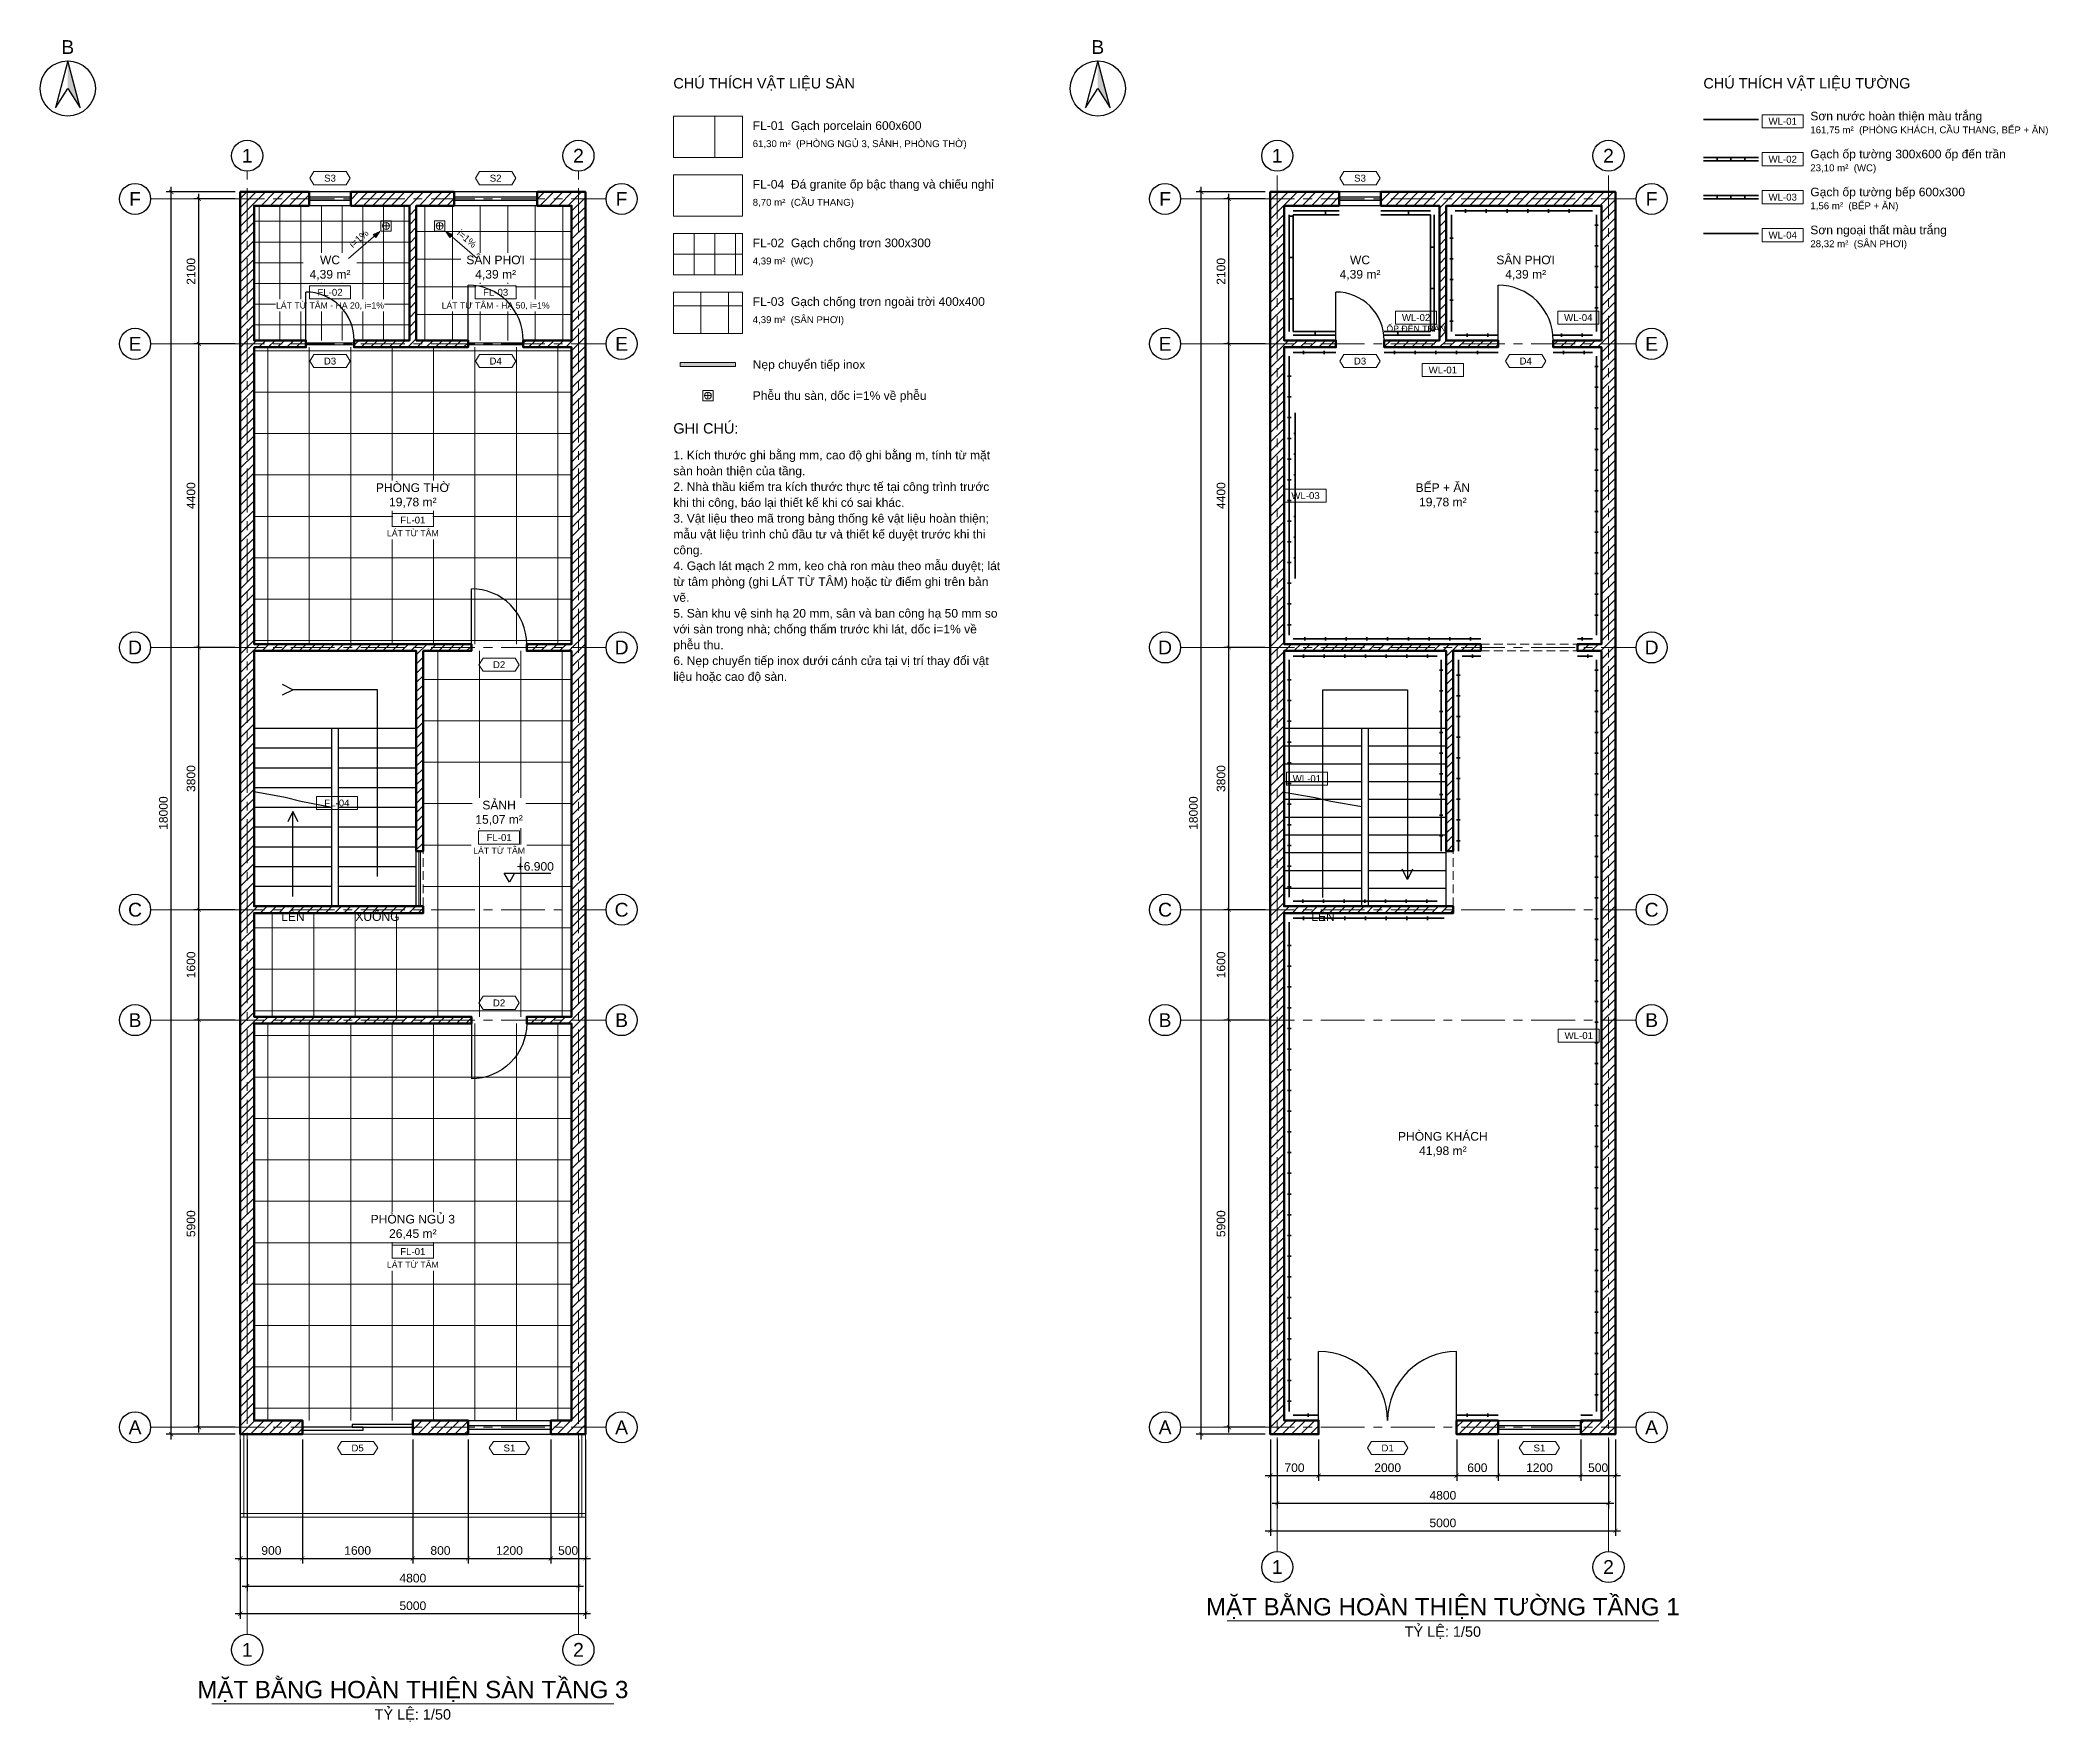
# Model space of a CAD drawing. Header units: millimetres. Extents: x -2900 to 278461, y -22074 to 20200.
# Drawn here: x 61073 to 90164, y -4168 to 20200 of the extents above; entities that cross this region are included whole.
import ezdxf
from ezdxf.enums import TextEntityAlignment as Align

# ---------------------------------------------------------------- set-up
doc = ezdxf.new("R2010")
doc.units = ezdxf.units.MM
doc.header["$LTSCALE"] = 20
doc.linetypes.add('CENTER', pattern=[50.8, 31.75, -6.35, 6.35, -6.35])
doc.linetypes.add('HIDDEN', pattern=[9.525, 6.35, -3.175])
for name, color, linetype, lineweight in [('A-ANNO-DIMS', 1, 'Continuous', 18), ('A-ANNO-NOTE', 7, 'Continuous', 18), ('A-ANNO-ROOM', 7, 'Continuous', 25), ('A-ANNO-SYMB', 7, 'Continuous', 25), ('A-ANNO-TEXT', 7, 'Continuous', 18), ('A-DOOR', 3, 'Continuous', 25), ('A-FLOR-FIXT', 5, 'Continuous', 18), ('A-FLOR-LEVL', 8, 'Continuous', 18), ('A-FLOR-PATT', 8, 'Continuous', 9), ('A-FLOR-STRS', 6, 'Continuous', 25), ('A-GLAZ', 4, 'Continuous', 25), ('A-OPEN', 8, 'HIDDEN', 18), ('A-WALL', 7, 'Continuous', 50), ('A-WALL-FNSH', 30, 'Continuous', 35), ('A-WALL-PATT', 8, 'Continuous', 9), ('S-GRID', 1, 'CENTER', 18), ('S-GRID-IDEN', 7, 'Continuous', 25)]:
    doc.layers.add(name, color=color, linetype=linetype, lineweight=lineweight)
doc.styles.add('MCP-ARIAL', font='arial.ttf')
doc.dimstyles.new('MCP-1-50', dxfattribs={"dimscale": 50, "dimtxt": 2.5, "dimasz": 1.2, "dimexe": 1.5, "dimexo": 1.5, "dimgap": 1, "dimtad": 1, "dimdec": 0, "dimdsep": 46, "dimtxsty": 'MCP-ARIAL', "dimblk": 'ARCHTICK', "dimblk1": 'ARCHTICK', "dimblk2": 'ARCHTICK', "dimcen": 0.09, "dimdle": 1.5, "dimclrd": 256, "dimclre": 256, "dimclrt": 256, "dimadec": 0, "dimazin": 0, "dimtfac": 1, "dimtdec": 4, "dimtix": 1, "dimtmove": 2, "dimatfit": 3, "dimfxl": 1, "dimtolj": 1, "dimtzin": 0, "dimarcsym": 0})

msp = doc.modelspace()

# ---------------------------------------------------------------- texts
at = {"layer": 'A-ANNO-NOTE', "style": 'MCP-ARIAL'}
for s, height, p in [('FL-01  Gạch porcelain 600x600', 125, (71397.68, 18900)), ('61,30 m²  (PHÒNG NGỦ 3, SẢNH, PHÒNG THỜ)', 100, (71397.68, 18650)), ('FL-04  Đá granite ốp bậc thang và chiếu nghỉ', 125, (71397.68, 18050)), ('8,70 m²  (CẦU THANG)', 100, (71397.68, 17800)), ('FL-02  Gạch chống trơn 300x300', 125, (71397.68, 17200)), ('4,39 m²  (WC)', 100, (71397.68, 16950)), ('FL-03  Gạch chống trơn ngoài trời 400x400', 125, (71397.68, 16350)), ('4,39 m²  (SÂN PHƠI)', 100, (71397.68, 16100))]:
    msp.add_text(s, height=height, dxfattribs=at).set_placement(p)
for s, height, p in [('Sơn nước hoàn thiện màu trắng', 125, (86722.68, 19100)), ('161,75 m²  (PHÒNG KHÁCH, CẦU THANG, BẾP + ĂN)', 100, (86722.68, 18900)), ('Gạch ốp tường 300x600 ốp đến trần', 125, (86722.68, 18550)), ('23,10 m²  (WC)', 100, (86722.68, 18350)), ('Gạch ốp tường bếp 600x300', 125, (86722.68, 18000)), ('1,56 m²  (BẾP + ĂN)', 100, (86722.68, 17800)), ('Sơn ngoại thất màu trắng', 125, (86722.68, 17450)), ('28,32 m²  (SÂN PHƠI)', 100, (86722.68, 17250)), ('Nẹp chuyển tiếp inox', 125, (71397.68, 15500)), ('Phễu thu sàn, dốc i=1% về phễu', 125, (71397.68, 15050))]:
    msp.add_text(s, height=height, dxfattribs=at).set_placement(p, align=Align.MIDDLE_LEFT)
for s, p in [('LÁT TỪ TÂM - HẠ 20, i=1%', (65272.68, 16356.25)), ('LÁT TỪ TÂM - HẠ 50, i=1%', (67672.68, 16356.25)), ('ỐP ĐẾN TRẦN', (81010.18, 16020)), ('LÁT TỪ TÂM', (66472.68, 13056.25)), ('LÁT TỪ TÂM', (67722.68, 8456.25)), ('LÁT TỪ TÂM', (66472.68, 2456.25))]:
    msp.add_text(s, height=90, dxfattribs=at).set_placement(p, align=Align.MIDDLE_CENTER)
at = {"layer": 'A-ANNO-ROOM', "char_height": 125, "attachment_point": 5, "style": 'MCP-ARIAL'}
for s, insert in [('WC\\P4,39 m²', (65272.684, 16900)), ('SÂN PHƠI\\P4,39 m²', (67672.684, 16900)), ('WC\\P4,39 m²', (80197.68, 16900)), ('SÂN PHƠI\\P4,39 m²', (82597.68, 16900)), ('PHÒNG THỜ\\P19,78 m²', (66472.684, 13600)), ('BẾP + ĂN\\P19,78 m²', (81397.68, 13600)), ('SẢNH\\P15,07 m²', (67722.684, 9000)), ('PHÒNG KHÁCH\\P41,98 m²', (81397.68, 4200)), ('PHÒNG NGỦ 3\\P26,45 m²', (66472.684, 3000))]:
    msp.add_mtext(s, dxfattribs=dict(at, insert=insert))
at = {"layer": 'A-ANNO-TEXT', "style": 'MCP-ARIAL'}
for s, p in [('CHÚ THÍCH VẬT LIỆU SÀN', (70247.68, 19500)), ('CHÚ THÍCH VẬT LIỆU TƯỜNG', (85172.68, 19500)), ('GHI CHÚ:', (70247.68, 14500))]:
    msp.add_text(s, height=150, dxfattribs=at).set_placement(p)
for s, p in [('LÊN', (64735.184, 7500)), ('XUỐNG', (65960.184, 7500)), ('LÊN', (79660.18, 7500))]:
    msp.add_text(s, height=125, dxfattribs=at).set_placement(p, align=Align.MIDDLE_CENTER)
for s, height, p in [('MẶT BẰNG HOÀN THIỆN TƯỜNG TẦNG 1', 250, (81397.68, -2625)), ('TỶ LỆ: 1/50', 150, (81397.68, -2935)), ('MẶT BẰNG HOÀN THIỆN SÀN TẦNG 3', 250, (66472.68, -3825)), ('TỶ LỆ: 1/50', 150, (66472.68, -4135))]:
    msp.add_text(s, height=height, dxfattribs=at).set_placement(p, align=Align.CENTER)
at = {"layer": 'A-ANNO-TEXT', "insert": (70247.68, 14250), "char_height": 125, "width": 4750, "attachment_point": 1, "line_spacing_factor": 1.1, "style": 'MCP-ARIAL'}
msp.add_mtext('1. Kích thước ghi bằng mm, cao độ ghi bằng m, tính từ mặt sàn hoàn thiện của tầng.\\P2. Nhà thầu kiểm tra kích thước thực tế tại công trình trước khi thi công, báo lại thiết kế khi có sai khác.\\P3. Vật liệu theo mã trong bảng thống kê vật liệu hoàn thiện; mẫu vật liệu trình chủ đầu tư và thiết kế duyệt trước khi thi công.\\P4. Gạch lát mạch 2 mm, keo chà ron màu theo mẫu duyệt; lát từ tâm phòng (ghi LÁT TỪ TÂM) hoặc từ điểm ghi trên bản vẽ.\\P5. Sàn khu vệ sinh hạ 20 mm, sân và ban công hạ 50 mm so với sàn trong nhà; chống thấm trước khi lát, dốc i=1% về phễu thu.\\P6. Nẹp chuyển tiếp inox dưới cánh cửa tại vị trí thay đổi vật liệu hoặc cao độ sàn.', dxfattribs=at)

# ---------------------------------------------------------------- blocks, each defined once
blk = doc.blocks.new('MCP_CUA_LUA_1600_200')
for points in [[(0, 60), (880, 60), (880, 100), (0, 100)], [(720, 100), (1600, 100), (1600, 140), (720, 140)]]:
    blk.add_lwpolyline(points, close=True)
at = {"style": 'MCP-ARIAL', "flags": 1}
for tag, p in [('MA', (800, -100)), ('LOAI', (800, -220)), ('RONG', (800, -340))]:
    blk.add_attdef(tag, p, '', height=80, dxfattribs=at)
blk = doc.blocks.new('MCP_THE_LG_3')
blk.add_lwpolyline([(-5.85, 0), (-4.65, 1.9), (4.65, 1.9), (5.85, 0), (4.65, -1.9), (-4.65, -1.9)], close=True)
at = {"style": 'MCP-ARIAL'}
blk.add_attdef('MA', text='', height=2, dxfattribs=at).set_placement((0, 0), align=Align.MIDDLE_CENTER)
blk = doc.blocks.new('MCP_CUA_SO_1200_200')
for p, q in [((0, 200), (1200, 200)), ((0, 125), (1200, 125)), ((0, 75), (1200, 75)), ((0, 0), (1200, 0))]:
    blk.add_line(p, q)
at = {"style": 'MCP-ARIAL', "flags": 1}
for tag, p in [('MA', (600, -100)), ('LOAI', (600, -220)), ('RONG', (600, -340))]:
    blk.add_attdef(tag, p, '', height=80, dxfattribs=at)
blk = doc.blocks.new('MCP_CUA_DI_800')
blk.add_line((0, 0), (0, 800))
blk.add_arc((0, 0), 800, 359.9964, 90.0036)
at = {"style": 'MCP-ARIAL', "flags": 1}
for tag, p in [('MA', (400, -100)), ('LOAI', (400, -220)), ('RONG', (400, -340))]:
    blk.add_attdef(tag, p, '', height=80, dxfattribs=at)
blk = doc.blocks.new('MCP_CUA_DI_700')
blk.add_line((0, 0), (0, 700))
blk.add_arc((0, 0), 700, 359.9929, 90.0071)
at = {"style": 'MCP-ARIAL', "flags": 1}
for tag, p in [('MA', (350, -100)), ('LOAI', (350, -220)), ('RONG', (350, -340))]:
    blk.add_attdef(tag, p, '', height=80, dxfattribs=at)
blk = doc.blocks.new('MCP_CUA_SO_600_200')
for p, q in [((0, 200), (600, 200)), ((0, 125), (600, 125)), ((0, 75), (600, 75)), ((0, 0), (600, 0))]:
    blk.add_line(p, q)
at = {"style": 'MCP-ARIAL', "flags": 1}
for tag, p in [('MA', (300, -100)), ('LOAI', (300, -220)), ('RONG', (300, -340))]:
    blk.add_attdef(tag, p, '', height=80, dxfattribs=at)
blk = doc.blocks.new('_ArchTick')
at = {"color": 0, "linetype": 'ByBlock', "const_width": 0.15}
blk.add_lwpolyline([(-0.5, -0.5), (0.5, 0.5)], dxfattribs=at)
blk = doc.blocks.new('*D105')
at = {"layer": 'A-ANNO-DIMS', "lineweight": -2, "transparency": 16777216}
for p, q in [((63973, -75), (63973, -1875)), ((64873, -75), (64873, -1875)), ((63898, -1800), (64948, -1800))]:
    blk.add_line(p, q, dxfattribs=at)
at = {"layer": 'Defpoints', "color": 0, "transparency": 16777216}
for p in [(63973, 0), (64873, 0), (64873, -1800)]:
    blk.add_point(p, dxfattribs=at)
at = {"layer": 'A-ANNO-DIMS', "lineweight": -2, "transparency": 16777216, "xscale": 60, "yscale": 60, "zscale": 60, "rotation": 180}
blk.add_blockref('_ArchTick', (63973, -1800), dxfattribs=at)
at = {"layer": 'A-ANNO-DIMS', "lineweight": -2, "transparency": 16777216, "xscale": 60, "yscale": 60, "zscale": 60}
blk.add_blockref('_ArchTick', (64873, -1800), dxfattribs=at)
at = {"layer": 'A-ANNO-DIMS', "transparency": 16777216, "insert": (64423, -1686), "char_height": 125, "attachment_point": 5, "style": 'MCP-ARIAL'}
blk.add_mtext('\\A1;900', dxfattribs=at)
blk = doc.blocks.new('*D106')
at = {"layer": 'A-ANNO-DIMS', "lineweight": -2, "transparency": 16777216}
for p, q in [((64873, -75), (64873, -1875)), ((66473, -75), (66473, -1875)), ((64798, -1800), (66548, -1800))]:
    blk.add_line(p, q, dxfattribs=at)
at = {"layer": 'Defpoints', "color": 0, "transparency": 16777216}
for p in [(64873, 0), (66473, 0), (66473, -1800)]:
    blk.add_point(p, dxfattribs=at)
at = {"layer": 'A-ANNO-DIMS', "lineweight": -2, "transparency": 16777216, "xscale": 60, "yscale": 60, "zscale": 60, "rotation": 180}
blk.add_blockref('_ArchTick', (64873, -1800), dxfattribs=at)
at = {"layer": 'A-ANNO-DIMS', "lineweight": -2, "transparency": 16777216, "xscale": 60, "yscale": 60, "zscale": 60}
blk.add_blockref('_ArchTick', (66473, -1800), dxfattribs=at)
at = {"layer": 'A-ANNO-DIMS', "transparency": 16777216, "insert": (65673, -1686), "char_height": 125, "attachment_point": 5, "style": 'MCP-ARIAL'}
blk.add_mtext('\\A1;1600', dxfattribs=at)
blk = doc.blocks.new('*D107')
at = {"layer": 'A-ANNO-DIMS', "lineweight": -2, "transparency": 16777216}
for p, q in [((66473, -75), (66473, -1875)), ((67273, -75), (67273, -1875)), ((66398, -1800), (67348, -1800))]:
    blk.add_line(p, q, dxfattribs=at)
at = {"layer": 'Defpoints', "color": 0, "transparency": 16777216}
for p in [(66473, 0), (67273, 0), (67273, -1800)]:
    blk.add_point(p, dxfattribs=at)
at = {"layer": 'A-ANNO-DIMS', "lineweight": -2, "transparency": 16777216, "xscale": 60, "yscale": 60, "zscale": 60, "rotation": 180}
blk.add_blockref('_ArchTick', (66473, -1800), dxfattribs=at)
at = {"layer": 'A-ANNO-DIMS', "lineweight": -2, "transparency": 16777216, "xscale": 60, "yscale": 60, "zscale": 60}
blk.add_blockref('_ArchTick', (67273, -1800), dxfattribs=at)
at = {"layer": 'A-ANNO-DIMS', "transparency": 16777216, "insert": (66873, -1686), "char_height": 125, "attachment_point": 5, "style": 'MCP-ARIAL'}
blk.add_mtext('\\A1;800', dxfattribs=at)
blk = doc.blocks.new('*D108')
at = {"layer": 'A-ANNO-DIMS', "lineweight": -2, "transparency": 16777216}
for p, q in [((67273, -75), (67273, -1875)), ((68473, -75), (68473, -1875)), ((67198, -1800), (68548, -1800))]:
    blk.add_line(p, q, dxfattribs=at)
at = {"layer": 'Defpoints', "color": 0, "transparency": 16777216}
for p in [(67273, 0), (68473, 0), (68473, -1800)]:
    blk.add_point(p, dxfattribs=at)
at = {"layer": 'A-ANNO-DIMS', "lineweight": -2, "transparency": 16777216, "xscale": 60, "yscale": 60, "zscale": 60, "rotation": 180}
blk.add_blockref('_ArchTick', (67273, -1800), dxfattribs=at)
at = {"layer": 'A-ANNO-DIMS', "lineweight": -2, "transparency": 16777216, "xscale": 60, "yscale": 60, "zscale": 60}
blk.add_blockref('_ArchTick', (68473, -1800), dxfattribs=at)
at = {"layer": 'A-ANNO-DIMS', "transparency": 16777216, "insert": (67873, -1686), "char_height": 125, "attachment_point": 5, "style": 'MCP-ARIAL'}
blk.add_mtext('\\A1;1200', dxfattribs=at)
blk = doc.blocks.new('*D109')
at = {"layer": 'A-ANNO-DIMS', "lineweight": -2, "transparency": 16777216}
for p, q in [((68473, -75), (68473, -1875)), ((68973, -75), (68973, -1875)), ((68398, -1800), (69048, -1800))]:
    blk.add_line(p, q, dxfattribs=at)
at = {"layer": 'Defpoints', "color": 0, "transparency": 16777216}
for p in [(68473, 0), (68973, 0), (68973, -1800)]:
    blk.add_point(p, dxfattribs=at)
at = {"layer": 'A-ANNO-DIMS', "lineweight": -2, "transparency": 16777216, "xscale": 60, "yscale": 60, "zscale": 60, "rotation": 180}
blk.add_blockref('_ArchTick', (68473, -1800), dxfattribs=at)
at = {"layer": 'A-ANNO-DIMS', "lineweight": -2, "transparency": 16777216, "xscale": 60, "yscale": 60, "zscale": 60}
blk.add_blockref('_ArchTick', (68973, -1800), dxfattribs=at)
at = {"layer": 'A-ANNO-DIMS', "transparency": 16777216, "insert": (68723, -1686), "char_height": 125, "attachment_point": 5, "style": 'MCP-ARIAL'}
blk.add_mtext('\\A1;500', dxfattribs=at)
blk = doc.blocks.new('*D110')
at = {"layer": 'A-ANNO-DIMS', "lineweight": -2, "transparency": 16777216}
for p, q in [((64073, -75), (64073, -2275)), ((68873, -75), (68873, -2275)), ((63998, -2200), (68948, -2200))]:
    blk.add_line(p, q, dxfattribs=at)
at = {"layer": 'Defpoints', "color": 0, "transparency": 16777216}
for p in [(64073, 0), (68873, 0), (68873, -2200)]:
    blk.add_point(p, dxfattribs=at)
at = {"layer": 'A-ANNO-DIMS', "lineweight": -2, "transparency": 16777216, "xscale": 60, "yscale": 60, "zscale": 60, "rotation": 180}
blk.add_blockref('_ArchTick', (64073, -2200), dxfattribs=at)
at = {"layer": 'A-ANNO-DIMS', "lineweight": -2, "transparency": 16777216, "xscale": 60, "yscale": 60, "zscale": 60}
blk.add_blockref('_ArchTick', (68873, -2200), dxfattribs=at)
at = {"layer": 'A-ANNO-DIMS', "transparency": 16777216, "insert": (66473, -2086), "char_height": 125, "attachment_point": 5, "style": 'MCP-ARIAL'}
blk.add_mtext('\\A1;4800', dxfattribs=at)
blk = doc.blocks.new('*D111')
at = {"layer": 'A-ANNO-DIMS', "lineweight": -2, "transparency": 16777216}
for p, q in [((63973, -75), (63973, -2675)), ((68973, -75), (68973, -2675)), ((63898, -2600), (69048, -2600))]:
    blk.add_line(p, q, dxfattribs=at)
at = {"layer": 'Defpoints', "color": 0, "transparency": 16777216}
for p in [(63973, 0), (68973, 0), (68973, -2600)]:
    blk.add_point(p, dxfattribs=at)
at = {"layer": 'A-ANNO-DIMS', "lineweight": -2, "transparency": 16777216, "xscale": 60, "yscale": 60, "zscale": 60, "rotation": 180}
blk.add_blockref('_ArchTick', (63973, -2600), dxfattribs=at)
at = {"layer": 'A-ANNO-DIMS', "lineweight": -2, "transparency": 16777216, "xscale": 60, "yscale": 60, "zscale": 60}
blk.add_blockref('_ArchTick', (68973, -2600), dxfattribs=at)
at = {"layer": 'A-ANNO-DIMS', "transparency": 16777216, "insert": (66473, -2486), "char_height": 125, "attachment_point": 5, "style": 'MCP-ARIAL'}
blk.add_mtext('\\A1;5000', dxfattribs=at)
blk = doc.blocks.new('*D112')
at = {"layer": 'A-ANNO-DIMS', "lineweight": -2, "transparency": 16777216}
for p, q in [((63898, 6000), (63298, 6000)), ((63373, 25), (63373, 6075)), ((63898, 100), (63298, 100))]:
    blk.add_line(p, q, dxfattribs=at)
at = {"layer": 'Defpoints', "color": 0, "transparency": 16777216}
for p in [(63373, 6000), (63973, 6000), (63973, 100)]:
    blk.add_point(p, dxfattribs=at)
at = {"layer": 'A-ANNO-DIMS', "lineweight": -2, "transparency": 16777216, "xscale": 60, "yscale": 60, "zscale": 60}
for p, rotation in [((63373, 6000), 90), ((63373, 100), 270)]:
    blk.add_blockref('_ArchTick', p, dxfattribs=dict(at, rotation=rotation))
at = {"layer": 'A-ANNO-DIMS', "transparency": 16777216, "insert": (63259, 3050), "char_height": 125, "attachment_point": 5, "rotation": 90, "style": 'MCP-ARIAL'}
blk.add_mtext('\\A1;5900', dxfattribs=at)
blk = doc.blocks.new('*D113')
at = {"layer": 'A-ANNO-DIMS', "lineweight": -2, "transparency": 16777216}
for p, q in [((63898, 7600), (63298, 7600)), ((63373, 5925), (63373, 7675)), ((63898, 6000), (63298, 6000))]:
    blk.add_line(p, q, dxfattribs=at)
at = {"layer": 'Defpoints', "color": 0, "transparency": 16777216}
for p in [(63373, 7600), (63973, 7600), (63973, 6000)]:
    blk.add_point(p, dxfattribs=at)
at = {"layer": 'A-ANNO-DIMS', "lineweight": -2, "transparency": 16777216, "xscale": 60, "yscale": 60, "zscale": 60}
for p, rotation in [((63373, 7600), 90), ((63373, 6000), 270)]:
    blk.add_blockref('_ArchTick', p, dxfattribs=dict(at, rotation=rotation))
at = {"layer": 'A-ANNO-DIMS', "transparency": 16777216, "insert": (63259, 6800), "char_height": 125, "attachment_point": 5, "rotation": 90, "style": 'MCP-ARIAL'}
blk.add_mtext('\\A1;1600', dxfattribs=at)
blk = doc.blocks.new('*D114')
at = {"layer": 'A-ANNO-DIMS', "lineweight": -2, "transparency": 16777216}
for p, q in [((63898, 11400), (63298, 11400)), ((63373, 7525), (63373, 11475)), ((63898, 7600), (63298, 7600))]:
    blk.add_line(p, q, dxfattribs=at)
at = {"layer": 'Defpoints', "color": 0, "transparency": 16777216}
for p in [(63373, 11400), (63973, 11400), (63973, 7600)]:
    blk.add_point(p, dxfattribs=at)
at = {"layer": 'A-ANNO-DIMS', "lineweight": -2, "transparency": 16777216, "xscale": 60, "yscale": 60, "zscale": 60}
for p, rotation in [((63373, 11400), 90), ((63373, 7600), 270)]:
    blk.add_blockref('_ArchTick', p, dxfattribs=dict(at, rotation=rotation))
at = {"layer": 'A-ANNO-DIMS', "transparency": 16777216, "insert": (63259, 9500), "char_height": 125, "attachment_point": 5, "rotation": 90, "style": 'MCP-ARIAL'}
blk.add_mtext('\\A1;3800', dxfattribs=at)
blk = doc.blocks.new('*D115')
at = {"layer": 'A-ANNO-DIMS', "lineweight": -2, "transparency": 16777216}
for p, q in [((63898, 15800), (63298, 15800)), ((63373, 11325), (63373, 15875)), ((63898, 11400), (63298, 11400))]:
    blk.add_line(p, q, dxfattribs=at)
at = {"layer": 'Defpoints', "color": 0, "transparency": 16777216}
for p in [(63373, 15800), (63973, 15800), (63973, 11400)]:
    blk.add_point(p, dxfattribs=at)
at = {"layer": 'A-ANNO-DIMS', "lineweight": -2, "transparency": 16777216, "xscale": 60, "yscale": 60, "zscale": 60}
for p, rotation in [((63373, 15800), 90), ((63373, 11400), 270)]:
    blk.add_blockref('_ArchTick', p, dxfattribs=dict(at, rotation=rotation))
at = {"layer": 'A-ANNO-DIMS', "transparency": 16777216, "insert": (63259, 13600), "char_height": 125, "attachment_point": 5, "rotation": 90, "style": 'MCP-ARIAL'}
blk.add_mtext('\\A1;4400', dxfattribs=at)
blk = doc.blocks.new('*D116')
at = {"layer": 'A-ANNO-DIMS', "lineweight": -2, "transparency": 16777216}
for p, q in [((63898, 17900), (63298, 17900)), ((63373, 15725), (63373, 17975)), ((63898, 15800), (63298, 15800))]:
    blk.add_line(p, q, dxfattribs=at)
at = {"layer": 'Defpoints', "color": 0, "transparency": 16777216}
for p in [(63373, 17900), (63973, 17900), (63973, 15800)]:
    blk.add_point(p, dxfattribs=at)
at = {"layer": 'A-ANNO-DIMS', "lineweight": -2, "transparency": 16777216, "xscale": 60, "yscale": 60, "zscale": 60}
for p, rotation in [((63373, 17900), 90), ((63373, 15800), 270)]:
    blk.add_blockref('_ArchTick', p, dxfattribs=dict(at, rotation=rotation))
at = {"layer": 'A-ANNO-DIMS', "transparency": 16777216, "insert": (63259, 16850), "char_height": 125, "attachment_point": 5, "rotation": 90, "style": 'MCP-ARIAL'}
blk.add_mtext('\\A1;2100', dxfattribs=at)
blk = doc.blocks.new('*D117')
at = {"layer": 'A-ANNO-DIMS', "lineweight": -2, "transparency": 16777216}
for p, q in [((62973, -75), (62973, 18075)), ((63898, 18000), (62898, 18000)), ((63898, 0), (62898, 0))]:
    blk.add_line(p, q, dxfattribs=at)
at = {"layer": 'Defpoints', "color": 0, "transparency": 16777216}
for p in [(62973, 18000), (63973, 18000), (63973, 0)]:
    blk.add_point(p, dxfattribs=at)
at = {"layer": 'A-ANNO-DIMS', "lineweight": -2, "transparency": 16777216, "xscale": 60, "yscale": 60, "zscale": 60}
for p, rotation in [((62973, 18000), 90), ((62973, 0), 270)]:
    blk.add_blockref('_ArchTick', p, dxfattribs=dict(at, rotation=rotation))
at = {"layer": 'A-ANNO-DIMS', "transparency": 16777216, "insert": (62859, 9000), "char_height": 125, "attachment_point": 5, "rotation": 90, "style": 'MCP-ARIAL'}
blk.add_mtext('\\A1;18000', dxfattribs=at)
blk = doc.blocks.new('MCP_TRUC')
blk.add_circle((0, 0), 4.5)
at = {"style": 'MCP-ARIAL'}
blk.add_attdef('SO', text='', height=4, dxfattribs=at).set_placement((0, 0), align=Align.MIDDLE_CENTER)
blk = doc.blocks.new('MCP_COTE')
blk.add_line((-1.5, 2.55), (12, 2.55))
blk.add_lwpolyline([(0, 0), (-1.5, 2.55), (1.5, 2.55)], close=True)
at = {"style": 'MCP-ARIAL'}
blk.add_attdef('COTE', (2.1, 3.3), '', height=2.5, dxfattribs=at)
blk = doc.blocks.new('MCP_HUONG_BAC')
blk.add_hatch(color=256).paths.add_polyline_path([(0, 8), (0, 0), (3.6, -5.6)], flags=16)
blk.add_lwpolyline([(0, 8), (-3.6, -5.6), (0, 0), (3.6, -5.6)], close=True)
blk.add_circle((0, 0), 8)
at = {"style": 'MCP-ARIAL'}
blk.add_attdef('KY_HIEU', text='', height=4, dxfattribs=at).set_placement((0, 12), align=Align.MIDDLE_CENTER)
blk = doc.blocks.new('MCP_THE_5')
blk.add_lwpolyline([(-5.95, -1.9), (5.95, -1.9), (5.95, 1.9), (-5.95, 1.9)], close=True)
at = {"style": 'MCP-ARIAL'}
blk.add_attdef('MA', text='', height=2, dxfattribs=at).set_placement((0, 0), align=Align.MIDDLE_CENTER)
blk = doc.blocks.new('MCP_PHEU_THU')
for p, q in [((-50, 0), (50, 0)), ((0, -50), (0, 50))]:
    blk.add_line(p, q)
blk.add_lwpolyline([(-75, -75), (75, -75), (75, 75), (-75, 75)], close=True)
blk.add_circle((0, 0), 50)
at = {"style": 'MCP-ARIAL', "flags": 1}
blk.add_attdef('MA', text='', height=40, dxfattribs=at).set_placement((0, -110), align=Align.MIDDLE_CENTER)
blk = doc.blocks.new('MCP_DOC')
blk.add_hatch(color=256).paths.add_polyline_path([(12, 0), (10, 0.6), (10, -0.6)], flags=16)
blk.add_line((0, 0), (10.5, 0))
blk.add_lwpolyline([(12, 0), (10, 0.6), (10, -0.6)], close=True)
at = {"style": 'MCP-ARIAL'}
blk.add_attdef('I', text='', height=2, dxfattribs=at).set_placement((6, 1.4), align=Align.CENTER)
blk = doc.blocks.new('MCP_DOC_NGUOC')
blk.add_hatch(color=256).paths.add_polyline_path([(0, 0), (2, 0.6), (2, -0.6)], flags=16)
blk.add_line((1.5, 0), (12, 0))
blk.add_lwpolyline([(0, 0), (2, 0.6), (2, -0.6)], close=True)
at = {"style": 'MCP-ARIAL'}
blk.add_attdef('I', text='', height=2, dxfattribs=at).set_placement((6, 1.4), align=Align.CENTER)
blk = doc.blocks.new('MCP_CUA_DI_2C_2000')
for p, q in [((0, 0), (0, 1000)), ((2000, 0), (2000, 1000))]:
    blk.add_line(p, q)
for centre, start, end in [((0, 0), 0.0013, 89.9987), ((2000, 0), 90.0013, 179.9987)]:
    blk.add_arc(centre, 1000, start, end)
at = {"style": 'MCP-ARIAL', "flags": 1}
for tag, p in [('MA', (1000, -100)), ('LOAI', (1000, -220)), ('RONG', (1000, -340))]:
    blk.add_attdef(tag, p, '', height=80, dxfattribs=at)
blk = doc.blocks.new('*D118')
at = {"layer": 'A-ANNO-DIMS', "lineweight": -2, "transparency": 16777216}
for p, q in [((78898, -75), (78898, -675)), ((79598, -75), (79598, -675)), ((78823, -600), (79673, -600))]:
    blk.add_line(p, q, dxfattribs=at)
at = {"layer": 'Defpoints', "color": 0, "transparency": 16777216}
for p in [(78898, 0), (79598, 0), (79598, -600)]:
    blk.add_point(p, dxfattribs=at)
at = {"layer": 'A-ANNO-DIMS', "lineweight": -2, "transparency": 16777216, "xscale": 60, "yscale": 60, "zscale": 60, "rotation": 180}
blk.add_blockref('_ArchTick', (78898, -600), dxfattribs=at)
at = {"layer": 'A-ANNO-DIMS', "lineweight": -2, "transparency": 16777216, "xscale": 60, "yscale": 60, "zscale": 60}
blk.add_blockref('_ArchTick', (79598, -600), dxfattribs=at)
at = {"layer": 'A-ANNO-DIMS', "transparency": 16777216, "insert": (79248, -486), "char_height": 125, "attachment_point": 5, "style": 'MCP-ARIAL'}
blk.add_mtext('\\A1;700', dxfattribs=at)
blk = doc.blocks.new('*D119')
at = {"layer": 'A-ANNO-DIMS', "lineweight": -2, "transparency": 16777216}
for p, q in [((79598, -75), (79598, -675)), ((81598, -75), (81598, -675)), ((79523, -600), (81673, -600))]:
    blk.add_line(p, q, dxfattribs=at)
at = {"layer": 'Defpoints', "color": 0, "transparency": 16777216}
for p in [(79598, 0), (81598, 0), (81598, -600)]:
    blk.add_point(p, dxfattribs=at)
at = {"layer": 'A-ANNO-DIMS', "lineweight": -2, "transparency": 16777216, "xscale": 60, "yscale": 60, "zscale": 60, "rotation": 180}
blk.add_blockref('_ArchTick', (79598, -600), dxfattribs=at)
at = {"layer": 'A-ANNO-DIMS', "lineweight": -2, "transparency": 16777216, "xscale": 60, "yscale": 60, "zscale": 60}
blk.add_blockref('_ArchTick', (81598, -600), dxfattribs=at)
at = {"layer": 'A-ANNO-DIMS', "transparency": 16777216, "insert": (80598, -486), "char_height": 125, "attachment_point": 5, "style": 'MCP-ARIAL'}
blk.add_mtext('\\A1;2000', dxfattribs=at)
blk = doc.blocks.new('*D120')
at = {"layer": 'A-ANNO-DIMS', "lineweight": -2, "transparency": 16777216}
for p, q in [((81598, -75), (81598, -675)), ((82198, -75), (82198, -675)), ((81523, -600), (82273, -600))]:
    blk.add_line(p, q, dxfattribs=at)
at = {"layer": 'Defpoints', "color": 0, "transparency": 16777216}
for p in [(81598, 0), (82198, 0), (82198, -600)]:
    blk.add_point(p, dxfattribs=at)
at = {"layer": 'A-ANNO-DIMS', "lineweight": -2, "transparency": 16777216, "xscale": 60, "yscale": 60, "zscale": 60, "rotation": 180}
blk.add_blockref('_ArchTick', (81598, -600), dxfattribs=at)
at = {"layer": 'A-ANNO-DIMS', "lineweight": -2, "transparency": 16777216, "xscale": 60, "yscale": 60, "zscale": 60}
blk.add_blockref('_ArchTick', (82198, -600), dxfattribs=at)
at = {"layer": 'A-ANNO-DIMS', "transparency": 16777216, "insert": (81898, -486), "char_height": 125, "attachment_point": 5, "style": 'MCP-ARIAL'}
blk.add_mtext('\\A1;600', dxfattribs=at)
blk = doc.blocks.new('*D121')
at = {"layer": 'A-ANNO-DIMS', "lineweight": -2, "transparency": 16777216}
for p, q in [((82198, -75), (82198, -675)), ((83398, -75), (83398, -675)), ((82123, -600), (83473, -600))]:
    blk.add_line(p, q, dxfattribs=at)
at = {"layer": 'Defpoints', "color": 0, "transparency": 16777216}
for p in [(82198, 0), (83398, 0), (83398, -600)]:
    blk.add_point(p, dxfattribs=at)
at = {"layer": 'A-ANNO-DIMS', "lineweight": -2, "transparency": 16777216, "xscale": 60, "yscale": 60, "zscale": 60, "rotation": 180}
blk.add_blockref('_ArchTick', (82198, -600), dxfattribs=at)
at = {"layer": 'A-ANNO-DIMS', "lineweight": -2, "transparency": 16777216, "xscale": 60, "yscale": 60, "zscale": 60}
blk.add_blockref('_ArchTick', (83398, -600), dxfattribs=at)
at = {"layer": 'A-ANNO-DIMS', "transparency": 16777216, "insert": (82798, -486), "char_height": 125, "attachment_point": 5, "style": 'MCP-ARIAL'}
blk.add_mtext('\\A1;1200', dxfattribs=at)
blk = doc.blocks.new('*D122')
at = {"layer": 'A-ANNO-DIMS', "lineweight": -2, "transparency": 16777216}
for p, q in [((83398, -75), (83398, -675)), ((83898, -75), (83898, -675)), ((83323, -600), (83973, -600))]:
    blk.add_line(p, q, dxfattribs=at)
at = {"layer": 'Defpoints', "color": 0, "transparency": 16777216}
for p in [(83398, 0), (83898, 0), (83898, -600)]:
    blk.add_point(p, dxfattribs=at)
at = {"layer": 'A-ANNO-DIMS', "lineweight": -2, "transparency": 16777216, "xscale": 60, "yscale": 60, "zscale": 60, "rotation": 180}
blk.add_blockref('_ArchTick', (83398, -600), dxfattribs=at)
at = {"layer": 'A-ANNO-DIMS', "lineweight": -2, "transparency": 16777216, "xscale": 60, "yscale": 60, "zscale": 60}
blk.add_blockref('_ArchTick', (83898, -600), dxfattribs=at)
at = {"layer": 'A-ANNO-DIMS', "transparency": 16777216, "insert": (83648, -486), "char_height": 125, "attachment_point": 5, "style": 'MCP-ARIAL'}
blk.add_mtext('\\A1;500', dxfattribs=at)
blk = doc.blocks.new('*D123')
at = {"layer": 'A-ANNO-DIMS', "lineweight": -2, "transparency": 16777216}
for p, q in [((78998, -75), (78998, -1075)), ((83798, -75), (83798, -1075)), ((78923, -1000), (83873, -1000))]:
    blk.add_line(p, q, dxfattribs=at)
at = {"layer": 'Defpoints', "color": 0, "transparency": 16777216}
for p in [(78998, 0), (83798, 0), (83798, -1000)]:
    blk.add_point(p, dxfattribs=at)
at = {"layer": 'A-ANNO-DIMS', "lineweight": -2, "transparency": 16777216, "xscale": 60, "yscale": 60, "zscale": 60, "rotation": 180}
blk.add_blockref('_ArchTick', (78998, -1000), dxfattribs=at)
at = {"layer": 'A-ANNO-DIMS', "lineweight": -2, "transparency": 16777216, "xscale": 60, "yscale": 60, "zscale": 60}
blk.add_blockref('_ArchTick', (83798, -1000), dxfattribs=at)
at = {"layer": 'A-ANNO-DIMS', "transparency": 16777216, "insert": (81398, -886), "char_height": 125, "attachment_point": 5, "style": 'MCP-ARIAL'}
blk.add_mtext('\\A1;4800', dxfattribs=at)
blk = doc.blocks.new('*D124')
at = {"layer": 'A-ANNO-DIMS', "lineweight": -2, "transparency": 16777216}
for p, q in [((78898, -75), (78898, -1475)), ((83898, -75), (83898, -1475)), ((78823, -1400), (83973, -1400))]:
    blk.add_line(p, q, dxfattribs=at)
at = {"layer": 'Defpoints', "color": 0, "transparency": 16777216}
for p in [(78898, 0), (83898, 0), (83898, -1400)]:
    blk.add_point(p, dxfattribs=at)
at = {"layer": 'A-ANNO-DIMS', "lineweight": -2, "transparency": 16777216, "xscale": 60, "yscale": 60, "zscale": 60, "rotation": 180}
blk.add_blockref('_ArchTick', (78898, -1400), dxfattribs=at)
at = {"layer": 'A-ANNO-DIMS', "lineweight": -2, "transparency": 16777216, "xscale": 60, "yscale": 60, "zscale": 60}
blk.add_blockref('_ArchTick', (83898, -1400), dxfattribs=at)
at = {"layer": 'A-ANNO-DIMS', "transparency": 16777216, "insert": (81398, -1286), "char_height": 125, "attachment_point": 5, "style": 'MCP-ARIAL'}
blk.add_mtext('\\A1;5000', dxfattribs=at)
blk = doc.blocks.new('*D125')
at = {"layer": 'A-ANNO-DIMS', "lineweight": -2, "transparency": 16777216}
for p, q in [((78823, 6000), (78223, 6000)), ((78298, 25), (78298, 6075)), ((78823, 100), (78223, 100))]:
    blk.add_line(p, q, dxfattribs=at)
at = {"layer": 'Defpoints', "color": 0, "transparency": 16777216}
for p in [(78298, 6000), (78898, 6000), (78898, 100)]:
    blk.add_point(p, dxfattribs=at)
at = {"layer": 'A-ANNO-DIMS', "lineweight": -2, "transparency": 16777216, "xscale": 60, "yscale": 60, "zscale": 60}
for p, rotation in [((78298, 6000), 90), ((78298, 100), 270)]:
    blk.add_blockref('_ArchTick', p, dxfattribs=dict(at, rotation=rotation))
at = {"layer": 'A-ANNO-DIMS', "transparency": 16777216, "insert": (78184, 3050), "char_height": 125, "attachment_point": 5, "rotation": 90, "style": 'MCP-ARIAL'}
blk.add_mtext('\\A1;5900', dxfattribs=at)
blk = doc.blocks.new('*D126')
at = {"layer": 'A-ANNO-DIMS', "lineweight": -2, "transparency": 16777216}
for p, q in [((78823, 7600), (78223, 7600)), ((78298, 5925), (78298, 7675)), ((78823, 6000), (78223, 6000))]:
    blk.add_line(p, q, dxfattribs=at)
at = {"layer": 'Defpoints', "color": 0, "transparency": 16777216}
for p in [(78298, 7600), (78898, 7600), (78898, 6000)]:
    blk.add_point(p, dxfattribs=at)
at = {"layer": 'A-ANNO-DIMS', "lineweight": -2, "transparency": 16777216, "xscale": 60, "yscale": 60, "zscale": 60}
for p, rotation in [((78298, 7600), 90), ((78298, 6000), 270)]:
    blk.add_blockref('_ArchTick', p, dxfattribs=dict(at, rotation=rotation))
at = {"layer": 'A-ANNO-DIMS', "transparency": 16777216, "insert": (78184, 6800), "char_height": 125, "attachment_point": 5, "rotation": 90, "style": 'MCP-ARIAL'}
blk.add_mtext('\\A1;1600', dxfattribs=at)
blk = doc.blocks.new('*D127')
at = {"layer": 'A-ANNO-DIMS', "lineweight": -2, "transparency": 16777216}
for p, q in [((78823, 11400), (78223, 11400)), ((78298, 7525), (78298, 11475)), ((78823, 7600), (78223, 7600))]:
    blk.add_line(p, q, dxfattribs=at)
at = {"layer": 'Defpoints', "color": 0, "transparency": 16777216}
for p in [(78298, 11400), (78898, 11400), (78898, 7600)]:
    blk.add_point(p, dxfattribs=at)
at = {"layer": 'A-ANNO-DIMS', "lineweight": -2, "transparency": 16777216, "xscale": 60, "yscale": 60, "zscale": 60}
for p, rotation in [((78298, 11400), 90), ((78298, 7600), 270)]:
    blk.add_blockref('_ArchTick', p, dxfattribs=dict(at, rotation=rotation))
at = {"layer": 'A-ANNO-DIMS', "transparency": 16777216, "insert": (78184, 9500), "char_height": 125, "attachment_point": 5, "rotation": 90, "style": 'MCP-ARIAL'}
blk.add_mtext('\\A1;3800', dxfattribs=at)
blk = doc.blocks.new('*D128')
at = {"layer": 'A-ANNO-DIMS', "lineweight": -2, "transparency": 16777216}
for p, q in [((78823, 15800), (78223, 15800)), ((78298, 11325), (78298, 15875)), ((78823, 11400), (78223, 11400))]:
    blk.add_line(p, q, dxfattribs=at)
at = {"layer": 'Defpoints', "color": 0, "transparency": 16777216}
for p in [(78298, 15800), (78898, 15800), (78898, 11400)]:
    blk.add_point(p, dxfattribs=at)
at = {"layer": 'A-ANNO-DIMS', "lineweight": -2, "transparency": 16777216, "xscale": 60, "yscale": 60, "zscale": 60}
for p, rotation in [((78298, 15800), 90), ((78298, 11400), 270)]:
    blk.add_blockref('_ArchTick', p, dxfattribs=dict(at, rotation=rotation))
at = {"layer": 'A-ANNO-DIMS', "transparency": 16777216, "insert": (78184, 13600), "char_height": 125, "attachment_point": 5, "rotation": 90, "style": 'MCP-ARIAL'}
blk.add_mtext('\\A1;4400', dxfattribs=at)
blk = doc.blocks.new('*D129')
at = {"layer": 'A-ANNO-DIMS', "lineweight": -2, "transparency": 16777216}
for p, q in [((78823, 17900), (78223, 17900)), ((78298, 15725), (78298, 17975)), ((78823, 15800), (78223, 15800))]:
    blk.add_line(p, q, dxfattribs=at)
at = {"layer": 'Defpoints', "color": 0, "transparency": 16777216}
for p in [(78298, 17900), (78898, 17900), (78898, 15800)]:
    blk.add_point(p, dxfattribs=at)
at = {"layer": 'A-ANNO-DIMS', "lineweight": -2, "transparency": 16777216, "xscale": 60, "yscale": 60, "zscale": 60}
for p, rotation in [((78298, 17900), 90), ((78298, 15800), 270)]:
    blk.add_blockref('_ArchTick', p, dxfattribs=dict(at, rotation=rotation))
at = {"layer": 'A-ANNO-DIMS', "transparency": 16777216, "insert": (78184, 16850), "char_height": 125, "attachment_point": 5, "rotation": 90, "style": 'MCP-ARIAL'}
blk.add_mtext('\\A1;2100', dxfattribs=at)
blk = doc.blocks.new('*D130')
at = {"layer": 'A-ANNO-DIMS', "lineweight": -2, "transparency": 16777216}
for p, q in [((77898, -75), (77898, 18075)), ((78823, 18000), (77823, 18000)), ((78823, 0), (77823, 0))]:
    blk.add_line(p, q, dxfattribs=at)
at = {"layer": 'Defpoints', "color": 0, "transparency": 16777216}
for p in [(77898, 18000), (78898, 18000), (78898, 0)]:
    blk.add_point(p, dxfattribs=at)
at = {"layer": 'A-ANNO-DIMS', "lineweight": -2, "transparency": 16777216, "xscale": 60, "yscale": 60, "zscale": 60}
for p, rotation in [((77898, 18000), 90), ((77898, 0), 270)]:
    blk.add_blockref('_ArchTick', p, dxfattribs=dict(at, rotation=rotation))
at = {"layer": 'A-ANNO-DIMS', "transparency": 16777216, "insert": (77784, 9000), "char_height": 125, "attachment_point": 5, "rotation": 90, "style": 'MCP-ARIAL'}
blk.add_mtext('\\A1;18000', dxfattribs=at)

# ---------------------------------------------------------------- dimensions: what is measured, and where the dimension line sits
at = {"layer": 'A-ANNO-DIMS'}
for base, p1, p2, picture, middle in [((62972.684, 18000), (63972.684, 0), (63972.684, 18000), '*D117', (62858.862377, 9000)), ((77897.68, 18000), (78897.68, 0), (78897.68, 18000), '*D130', (77783.858377, 9000)), ((63372.684, 17900), (63972.684, 15800), (63972.684, 17900), '*D116', (63258.862377, 16850)), ((78297.68, 17900), (78897.68, 15800), (78897.68, 17900), '*D129', (78183.858377, 16850)), ((63372.684, 15800), (63972.684, 11400), (63972.684, 15800), '*D115', (63258.862377, 13600)), ((78297.68, 15800), (78897.68, 11400), (78897.68, 15800), '*D128', (78183.858377, 13600)), ((63372.684, 11400), (63972.684, 7600), (63972.684, 11400), '*D114', (63258.819744, 9500)), ((78297.68, 11400), (78897.68, 7600), (78897.68, 11400), '*D127', (78183.815744, 9500)), ((63372.684, 7600), (63972.684, 6000), (63972.684, 7600), '*D113', (63258.862377, 6800)), ((78297.68, 7600), (78897.68, 6000), (78897.68, 7600), '*D126', (78183.858377, 6800)), ((63372.684, 6000), (63972.684, 100), (63972.684, 6000), '*D112', (63258.862377, 3050)), ((78297.68, 6000), (78897.68, 100), (78897.68, 6000), '*D125', (78183.858377, 3050))]:
    dim = msp.add_linear_dim(base=base, p1=p1, p2=p2, angle=90, dimstyle='MCP-1-50', dxfattribs=at)
    dim.commit()
    dim.dimension.update_dxf_attribs({"geometry": picture, "text_midpoint": middle})
for base, p1, p2, picture, middle in [((64872.684, -1800), (63972.684, 0), (64872.684, 0), '*D105', (64422.684, -1686.178377)), ((68972.684, -2600), (63972.684, 0), (68972.684, 0), '*D111', (66472.684, -2486.178377)), ((68872.684, -2200), (64072.684, 0), (68872.684, 0), '*D110', (66472.684, -2086.178377)), ((66472.684, -1800), (64872.684, 0), (66472.684, 0), '*D106', (65672.684, -1686.178377)), ((67272.684, -1800), (66472.684, 0), (67272.684, 0), '*D107', (66872.684, -1686.178377)), ((68472.684, -1800), (67272.684, 0), (68472.684, 0), '*D108', (67872.684, -1686.178377)), ((68972.684, -1800), (68472.684, 0), (68972.684, 0), '*D109', (68722.684, -1686.178377)), ((79597.68, -600), (78897.68, 0), (79597.68, 0), '*D118', (79247.68, -486.178377)), ((83897.68, -1400), (78897.68, 0), (83897.68, 0), '*D124', (81397.68, -1286.178377)), ((83797.68, -1000), (78997.68, 0), (83797.68, 0), '*D123', (81397.68, -886.178377)), ((81597.68, -600), (79597.68, 0), (81597.68, 0), '*D119', (80597.68, -486.178377)), ((82197.68, -600), (81597.68, 0), (82197.68, 0), '*D120', (81897.68, -486.178377)), ((83397.68, -600), (82197.68, 0), (83397.68, 0), '*D121', (82797.68, -486.178377)), ((83897.68, -600), (83397.68, 0), (83897.68, 0), '*D122', (83647.68, -486.178377))]:
    dim = msp.add_linear_dim(base=base, p1=p1, p2=p2, dimstyle='MCP-1-50', dxfattribs=at)
    dim.commit()
    dim.dimension.update_dxf_attribs({"geometry": picture, "text_midpoint": middle})

# ---------------------------------------------------------------- hatches: boundary and pattern name
at = {"layer": 'A-FLOR-PATT'}
for points in [[(64922.68, 15787.5), (65622.68, 15787.5), (65622.68, 15812.5), (64922.68, 15812.5)], [(67272.68, 15787.5), (68072.68, 15787.5), (68072.68, 15812.5), (67272.68, 15812.5)], [(70347.68, 15470), (71147.68, 15470), (71147.68, 15530), (70347.68, 15530)], [(66585.18, 7650), (66585.18, 8450), (66560.18, 8450), (66560.18, 7650)]]:
    msp.add_hatch(color=256, dxfattribs=at).paths.add_polyline_path(points, flags=16)
at = {"layer": 'A-WALL-PATT'}
h = msp.add_hatch(dxfattribs=at)
h.set_pattern_fill('ANSI31', color=256, scale=30, style=0)
h.paths.add_polyline_path([(68272.684, 18000), (68272.684, 17800), (68772.684, 17800), (68772.684, 15850), (68072.684, 15850), (68072.684, 15750), (68772.684, 15750), (68772.684, 11450), (68122.684, 11450), (68122.684, 11350), (68772.684, 11350), (68772.684, 6050), (68122.684, 6050), (68122.684, 5950), (68772.684, 5950), (68772.684, 200), (68472.684, 200), (68472.684, 0), (68972.684, 0), (68972.684, 18000)], flags=16)
h.paths.add_polyline_path([(67072.684, 17800), (67072.684, 18000), (65572.684, 18000), (65572.684, 17800), (66422.684, 17800), (66422.684, 15850), (65622.684, 15850), (65622.684, 15750), (67272.684, 15750), (67272.684, 15850), (66522.684, 15850), (66522.684, 17800)], flags=16)
h.paths.add_polyline_path([(64972.684, 17800), (64972.684, 18000), (63972.684, 18000), (63972.684, 0), (64872.684, 0), (64872.684, 200), (64172.684, 200), (64172.684, 5950), (67322.684, 5950), (67322.684, 6050), (64172.684, 6050), (64172.684, 7550), (66622.684, 7550), (66622.684, 7650), (64172.684, 7650), (64172.684, 11350), (66522.684, 11350), (66522.684, 8450), (66622.684, 8450), (66622.684, 11350), (67322.684, 11350), (67322.684, 11450), (64172.684, 11450), (64172.684, 15750), (64922.684, 15750), (64922.684, 15850), (64172.684, 15850), (64172.684, 17800)], flags=16)
h.paths.add_polyline_path([(67272.684, 0), (67272.684, 200), (66472.684, 200), (66472.684, 0)], flags=16)
h = msp.add_hatch(dxfattribs=at)
h.set_pattern_fill('ANSI31', color=256, scale=30, style=0)
h.paths.add_polyline_path([(82197.68, 0), (82197.68, 200), (81597.68, 200), (81597.68, 0)], flags=16)
h.paths.add_polyline_path([(80497.68, 18000), (80497.68, 17800), (81347.68, 17800), (81347.68, 15850), (80547.68, 15850), (80547.68, 15750), (82197.68, 15750), (82197.68, 15850), (81447.68, 15850), (81447.68, 17800), (83697.68, 17800), (83697.68, 15850), (82997.68, 15850), (82997.68, 15750), (83697.68, 15750), (83697.68, 11450), (83347.68, 11450), (83347.68, 11350), (83697.68, 11350), (83697.68, 200), (83397.68, 200), (83397.68, 0), (83897.68, 0), (83897.68, 18000)], flags=16)
h.paths.add_polyline_path([(79897.68, 17800), (79897.68, 18000), (78897.68, 18000), (78897.68, 0), (79597.68, 0), (79597.68, 200), (79097.68, 200), (79097.68, 7550), (81547.68, 7550), (81547.68, 7650), (79097.68, 7650), (79097.68, 11350), (81447.68, 11350), (81447.68, 8450), (81547.68, 8450), (81547.68, 11350), (81947.68, 11350), (81947.68, 11450), (79097.68, 11450), (79097.68, 15750), (79847.68, 15750), (79847.68, 15850), (79097.68, 15850), (79097.68, 17800)], flags=16)

# ---------------------------------------------------------------- linework, layer by layer
at = {"layer": 'A-ANNO-NOTE'}
for points in [[(70247.68, 18500), (71247.68, 18500), (71247.68, 19100), (70247.68, 19100)], [(70247.68, 17650), (71247.68, 17650), (71247.68, 18250), (70247.68, 18250)], [(70247.68, 16800), (71247.68, 16800), (71247.68, 17400), (70247.68, 17400)], [(70247.68, 15950), (71247.68, 15950), (71247.68, 16550), (70247.68, 16550)]]:
    msp.add_lwpolyline(points, close=True, dxfattribs=at)
at = {"layer": 'A-ANNO-TEXT'}
for p, q in [((78270.18, -2705), (84525.18, -2705)), ((63560.18, -3905), (69385.18, -3905))]:
    msp.add_line(p, q, dxfattribs=at)
at = {"layer": 'A-FLOR-LEVL'}
for p, q in [((64022.684, 0), (64022.684, -1200)), ((68922.684, -1200), (68922.684, 0)), ((63972.684, -1150), (68972.684, -1150))]:
    msp.add_line(p, q, dxfattribs=at)
msp.add_lwpolyline([(63972.684, -1200), (68972.684, -1200), (68972.684, 0), (63972.684, 0)], close=True, dxfattribs=at)
at = {"layer": 'A-FLOR-PATT'}
for p, q in [((70247.68, 18500), (70247.68, 19100)), ((70847.68, 18500), (70847.68, 19100)), ((70247.68, 18500), (71247.68, 18500)), ((64247.68, 15850), (64247.68, 17800)), ((64547.68, 16446.25), (64547.68, 17800)), ((64847.68, 16446.25), (64847.68, 17800)), ((65147.68, 17118.75), (65147.68, 17800)), ((65447.68, 17118.75), (65447.68, 17800)), ((65747.68, 16446.25), (65747.68, 17800)), ((66047.68, 16446.25), (66047.68, 17800)), ((66347.68, 15850), (66347.68, 17800)), ((66647.68, 15850), (66647.68, 17800)), ((67047.68, 16446.25), (67047.68, 17800)), ((67447.68, 17118.75), (67447.68, 17800)), ((67847.68, 17118.75), (67847.68, 17800)), ((68247.68, 16446.25), (68247.68, 17800)), ((68647.68, 15850), (68647.68, 17800)), ((64172.68, 17575), (66422.68, 17575)), ((64172.68, 17275), (66422.68, 17275)), ((66522.68, 17425), (68772.68, 17425)), ((70247.68, 16800), (70247.68, 17400)), ((70547.68, 16800), (70547.68, 17400)), ((70847.68, 16800), (70847.68, 17400)), ((71147.68, 16800), (71147.68, 17400)), ((64172.68, 16975), (64883.31, 16975)), ((65662.06, 16975), (66422.68, 16975)), ((66522.68, 17025), (67170.18, 17025)), ((68175.18, 17025), (68772.68, 17025)), ((70247.68, 17100), (71247.68, 17100)), ((64172.68, 16675), (66422.68, 16675)), ((65147.68, 16671.25), (65147.68, 16681.25)), ((65447.68, 16671.25), (65447.68, 16681.25)), ((66522.68, 16625), (67384.68, 16625)), ((67447.68, 16671.25), (67447.68, 16681.25)), ((67847.68, 16671.25), (67847.68, 16681.25)), ((67960.68, 16625), (68772.68, 16625)), ((70247.68, 16800), (71247.68, 16800)), ((64172.68, 16375), (64485.18, 16375)), ((66060.18, 16375), (66422.68, 16375)), ((70247.68, 15950), (70247.68, 16550)), ((70247.68, 16350), (71247.68, 16350)), ((70647.68, 15950), (70647.68, 16550)), ((71047.68, 15950), (71047.68, 16550)), ((64172.68, 16075), (66422.68, 16075)), ((64547.68, 15850), (64547.68, 16266.25)), ((64847.68, 15850), (64847.68, 16266.25)), ((65147.68, 15850), (65147.68, 16266.25)), ((65447.68, 15850), (65447.68, 16266.25)), ((65747.68, 15850), (65747.68, 16266.25)), ((66047.68, 15850), (66047.68, 16266.25)), ((66522.68, 16225), (68772.68, 16225)), ((67047.68, 15850), (67047.68, 16266.25)), ((67447.68, 15850), (67447.68, 16266.25)), ((67847.68, 15850), (67847.68, 16266.25)), ((68247.68, 15850), (68247.68, 16266.25)), ((64372.68, 11450), (64372.68, 15750)), ((64972.68, 11450), (64972.68, 15750)), ((65572.68, 11450), (65572.68, 15750)), ((66172.68, 13818.75), (66172.68, 15750)), ((66772.68, 13818.75), (66772.68, 15750)), ((67372.68, 11450), (67372.68, 15750)), ((67972.68, 11450), (67972.68, 15750)), ((68572.68, 11450), (68572.68, 15750)), ((70247.68, 15950), (71247.68, 15950)), ((64172.68, 15700), (68772.68, 15700)), ((64172.68, 15100), (68772.68, 15100)), ((64172.68, 14500), (68772.68, 14500)), ((64172.68, 13900), (68772.68, 13900)), ((64172.68, 13300), (66184.68, 13300)), ((66172.68, 13146.25), (66172.68, 13381.25)), ((66760.68, 13300), (68772.68, 13300)), ((66772.68, 13146.25), (66772.68, 13381.25)), ((66172.68, 11450), (66172.68, 12966.25)), ((66772.68, 11450), (66772.68, 12966.25)), ((64172.68, 12700), (68772.68, 12700)), ((64172.68, 12100), (68772.68, 12100)), ((64172.68, 11500), (68772.68, 11500)), ((66836.8, 6050), (66836.8, 11350)), ((67436.8, 9218.75), (67436.8, 11350)), ((68036.8, 9218.75), (68036.8, 11350)), ((68636.8, 6050), (68636.8, 11350)), ((66622.68, 10936.66), (68772.68, 10936.66)), ((66622.68, 10336.66), (68772.68, 10336.66)), ((66622.68, 9736.66), (68772.68, 9736.66)), ((66622.68, 9136.66), (67333.31, 9136.66)), ((68112.06, 9136.66), (68772.68, 9136.66)), ((67436.8, 8771.25), (67436.8, 8781.25)), ((68036.8, 8546.25), (68036.8, 8781.25)), ((66622.68, 8536.66), (67318.58, 8536.66)), ((68126.78, 8536.66), (68772.68, 8536.66)), ((67436.8, 6050), (67436.8, 8366.25)), ((68036.8, 6050), (68036.8, 8366.25)), ((66622.68, 7936.66), (68772.68, 7936.66)), ((64172.68, 7336.66), (68772.68, 7336.66)), ((64436.8, 6050), (64436.8, 7550)), ((65036.8, 6050), (65036.8, 7550)), ((65636.8, 6050), (65636.8, 7550)), ((66236.8, 6050), (66236.8, 7550)), ((64172.68, 6736.66), (68772.68, 6736.66)), ((64172.68, 6136.66), (68772.68, 6136.66)), ((64372.68, 200), (64372.68, 5950)), ((64972.68, 200), (64972.68, 5950)), ((65572.68, 200), (65572.68, 5950)), ((66172.68, 3218.75), (66172.68, 5950)), ((66772.68, 3218.75), (66772.68, 5950)), ((67372.68, 200), (67372.68, 5950)), ((67972.68, 200), (67972.68, 5950)), ((68572.68, 200), (68572.68, 5950)), ((64172.68, 5775), (68772.68, 5775)), ((64172.68, 5175), (68772.68, 5175)), ((64172.68, 4575), (68772.68, 4575)), ((64172.68, 3975), (68772.68, 3975)), ((64172.68, 3375), (68772.68, 3375)), ((64172.68, 2775), (68772.68, 2775)), ((66172.68, 2546.25), (66172.68, 2781.25)), ((66772.68, 2546.25), (66772.68, 2781.25)), ((66172.68, 200), (66172.68, 2366.25)), ((66772.68, 200), (66772.68, 2366.25)), ((64172.68, 2175), (68772.68, 2175)), ((64172.68, 1575), (68772.68, 1575)), ((64172.68, 975), (68772.68, 975)), ((64172.68, 375), (68772.68, 375))]:
    msp.add_line(p, q, dxfattribs=at)
for points in [[(64922.68, 15787.5), (65622.68, 15787.5), (65622.68, 15812.5), (64922.68, 15812.5)], [(67272.68, 15787.5), (68072.68, 15787.5), (68072.68, 15812.5), (67272.68, 15812.5)], [(70347.68, 15470), (71147.68, 15470), (71147.68, 15530), (70347.68, 15530)], [(66585.18, 7650), (66585.18, 8450), (66560.18, 8450), (66560.18, 7650)]]:
    msp.add_lwpolyline(points, close=True, dxfattribs=at)
at = {"layer": 'A-FLOR-STRS'}
for p, q in [((66522.684, 10225), (64172.684, 10225)), ((65297.684, 7650), (65297.684, 10225)), ((65397.684, 7650), (65397.684, 10225)), ((81447.68, 10225), (79097.68, 10225)), ((80222.68, 7650), (80222.68, 10225)), ((80322.68, 7650), (80322.68, 10225)), ((65297.684, 9938.888889), (64172.684, 9938.888889)), ((66522.684, 9938.888889), (65397.684, 9938.888889)), ((80222.68, 9967.5), (79097.68, 9967.5)), ((81447.68, 9967.5), (80322.68, 9967.5)), ((65297.684, 9652.777778), (64172.684, 9652.777778)), ((66522.684, 9652.777778), (65397.684, 9652.777778)), ((80222.68, 9710), (79097.68, 9710)), ((81447.68, 9710), (80322.68, 9710)), ((65297.684, 9366.666667), (64172.684, 9366.666667)), ((66522.684, 9366.666667), (65397.684, 9366.666667)), ((80222.68, 9452.5), (79097.68, 9452.5)), ((81447.68, 9452.5), (80322.68, 9452.5)), ((65297.684, 9080.555556), (64172.684, 9080.555556)), ((66522.684, 9080.555556), (65397.684, 9080.555556)), ((80222.68, 9195), (79097.68, 9195)), ((81447.68, 9195), (80322.68, 9195)), ((65297.684, 8794.444444), (64172.684, 8794.444444)), ((66522.684, 8794.444444), (65397.684, 8794.444444)), ((80222.68, 8937.5), (79097.68, 8937.5)), ((81447.68, 8937.5), (80322.68, 8937.5)), ((65297.684, 8508.333333), (64172.684, 8508.333333)), ((66522.684, 8508.333333), (65397.684, 8508.333333)), ((80222.68, 8680), (79097.68, 8680)), ((81447.68, 8680), (80322.68, 8680)), ((65297.684, 8222.222222), (64172.684, 8222.222222)), ((66522.684, 8222.222222), (65397.684, 8222.222222)), ((80222.68, 8422.5), (79097.68, 8422.5)), ((80222.68, 8165), (79097.68, 8165)), ((81447.68, 8422.5), (80322.68, 8422.5)), ((81447.68, 8165), (80322.68, 8165)), ((65297.684, 7936.111111), (64172.684, 7936.111111)), ((66522.684, 7936.111111), (65397.684, 7936.111111)), ((80222.68, 7907.5), (79097.68, 7907.5)), ((81447.68, 7907.5), (80322.68, 7907.5)), ((66522.684, 7650), (65397.684, 7650)), ((81447.68, 7650), (80322.68, 7650))]:
    msp.add_line(p, q, dxfattribs=at)
for points in [[(66522.684, 7650), (66522.684, 11350), (64172.684, 11350), (64172.684, 7650)], [(81447.68, 7650), (81447.68, 11350), (79097.68, 11350), (79097.68, 7650)]]:
    msp.add_lwpolyline(points, close=True, dxfattribs=at)
for points in [[(64585.184, 10712.5), (64735.184, 10787.5), (64585.184, 10862.5)], [(65960.184, 8079.166667), (65960.184, 10787.5), (64735.184, 10787.5)], [(79660.18, 7778.75), (79660.18, 10787.5), (80885.18, 10787.5), (80885.18, 8036.25)], [(65297.684, 9080.555556), (64847.684, 9166.388889), (64622.684, 9223.611111), (64172.684, 9309.444444)], [(64810.184, 8873.333333), (64735.184, 9023.333333), (64660.184, 8873.333333)], [(64735.184, 7793.055556), (64735.184, 9023.333333)], [(80222.68, 9092), (79772.68, 9169.25), (79547.68, 9220.75), (79097.68, 9298)], [(80960.18, 8186.25), (80885.18, 8036.25), (80810.18, 8186.25)]]:
    msp.add_lwpolyline(points, dxfattribs=at)
at = {"layer": 'A-OPEN'}
for p, q in [((81947.68, 11450), (83347.68, 11450)), ((81947.68, 11350), (83347.68, 11350)), ((66522.684, 7650), (66522.684, 8450)), ((66622.684, 7650), (66622.684, 8450)), ((81447.68, 7650), (81447.68, 8450)), ((81547.68, 7650), (81547.68, 8450))]:
    msp.add_line(p, q, dxfattribs=at)
at = {"layer": 'A-WALL'}
for points in [[(64972.684, 17800), (64972.684, 18000), (63972.684, 18000), (63972.684, 0), (64872.684, 0), (64872.684, 200), (64172.684, 200), (64172.684, 5950), (67322.684, 5950), (67322.684, 6050), (64172.684, 6050), (64172.684, 7550), (66622.684, 7550), (66622.684, 7650), (64172.684, 7650), (64172.684, 11350), (66522.684, 11350), (66522.684, 8450), (66622.684, 8450), (66622.684, 11350), (67322.684, 11350), (67322.684, 11450), (64172.684, 11450), (64172.684, 15750), (64922.684, 15750), (64922.684, 15850), (64172.684, 15850), (64172.684, 17800)], [(67072.684, 17800), (67072.684, 18000), (65572.684, 18000), (65572.684, 17800), (66422.684, 17800), (66422.684, 15850), (65622.684, 15850), (65622.684, 15750), (67272.684, 15750), (67272.684, 15850), (66522.684, 15850), (66522.684, 17800)], [(68272.684, 18000), (68272.684, 17800), (68772.684, 17800), (68772.684, 15850), (68072.684, 15850), (68072.684, 15750), (68772.684, 15750), (68772.684, 11450), (68122.684, 11450), (68122.684, 11350), (68772.684, 11350), (68772.684, 6050), (68122.684, 6050), (68122.684, 5950), (68772.684, 5950), (68772.684, 200), (68472.684, 200), (68472.684, 0), (68972.684, 0), (68972.684, 18000)], [(79897.68, 17800), (79897.68, 18000), (78897.68, 18000), (78897.68, 0), (79597.68, 0), (79597.68, 200), (79097.68, 200), (79097.68, 7550), (81547.68, 7550), (81547.68, 7650), (79097.68, 7650), (79097.68, 11350), (81447.68, 11350), (81447.68, 8450), (81547.68, 8450), (81547.68, 11350), (81947.68, 11350), (81947.68, 11450), (79097.68, 11450), (79097.68, 15750), (79847.68, 15750), (79847.68, 15850), (79097.68, 15850), (79097.68, 17800)], [(80497.68, 18000), (80497.68, 17800), (81347.68, 17800), (81347.68, 15850), (80547.68, 15850), (80547.68, 15750), (82197.68, 15750), (82197.68, 15850), (81447.68, 15850), (81447.68, 17800), (83697.68, 17800), (83697.68, 15850), (82997.68, 15850), (82997.68, 15750), (83697.68, 15750), (83697.68, 11450), (83347.68, 11450), (83347.68, 11350), (83697.68, 11350), (83697.68, 200), (83397.68, 200), (83397.68, 0), (83897.68, 0), (83897.68, 18000)], [(67272.684, 0), (67272.684, 200), (66472.684, 200), (66472.684, 0)], [(82197.68, 0), (82197.68, 200), (81597.68, 200), (81597.68, 0)]]:
    msp.add_lwpolyline(points, close=True, dxfattribs=at)
at = {"layer": 'A-WALL-FNSH'}
for p, q in [((85172.68, 19050), (85972.68, 19050)), ((85172.68, 18500), (85972.68, 18500)), ((85172.68, 18450), (85972.68, 18450)), ((85372.68, 18500), (85372.68, 18450)), ((85572.68, 18500), (85572.68, 18450)), ((85772.68, 18500), (85772.68, 18450)), ((81727.68, 17750), (81727.68, 17700)), ((82027.68, 17750), (82027.68, 17700)), ((82327.68, 17750), (82327.68, 17700)), ((82627.68, 17750), (82627.68, 17700)), ((82927.68, 17750), (82927.68, 17700)), ((83227.68, 17750), (83227.68, 17700)), ((85172.68, 17950), (85972.68, 17950)), ((85172.68, 17900), (85972.68, 17900)), ((85372.68, 17950), (85372.68, 17900)), ((85572.68, 17950), (85572.68, 17900)), ((85772.68, 17950), (85772.68, 17900)), ((79172.68, 15980), (79172.68, 17670)), ((79172.68, 17650), (79227.68, 17650)), ((79227.68, 17725), (79897.68, 17725)), ((79227.68, 17670), (79897.68, 17670)), ((79227.68, 15980), (79227.68, 17670)), ((79697.68, 17725), (79697.68, 17670)), ((80497.68, 17725), (81217.68, 17725)), ((80497.68, 17670), (81217.68, 17670)), ((80897.68, 17725), (80897.68, 17670)), ((81217.68, 17670), (81217.68, 15980)), ((81272.68, 17670), (81272.68, 15980)), ((81522.68, 15980), (81522.68, 17670)), ((81577.68, 17725), (83567.68, 17725)), ((83647.68, 17520), (83597.68, 17520)), ((83622.68, 17670), (83622.68, 15980)), ((81272.68, 17200), (81217.68, 17200)), ((81497.68, 17330), (81547.68, 17330)), ((83647.68, 17220), (83597.68, 17220)), ((85172.68, 17400), (85972.68, 17400)), ((79172.68, 17050), (79227.68, 17050)), ((81497.68, 17030), (81547.68, 17030)), ((83647.68, 16920), (83597.68, 16920)), ((81272.68, 16600), (81217.68, 16600)), ((81497.68, 16730), (81547.68, 16730)), ((83647.68, 16620), (83597.68, 16620)), ((79172.68, 16450), (79227.68, 16450)), ((81497.68, 16430), (81547.68, 16430)), ((83647.68, 16320), (83597.68, 16320)), ((81497.68, 16130), (81547.68, 16130)), ((79847.68, 15980), (79227.68, 15980)), ((79847.68, 15925), (79227.68, 15925)), ((79547.68, 15925), (79547.68, 15980)), ((81217.68, 15980), (80547.68, 15980)), ((81217.68, 15925), (80547.68, 15925)), ((80747.68, 15925), (80747.68, 15980)), ((81272.68, 16000), (81217.68, 16000)), ((82197.68, 15925), (81577.68, 15925)), ((81747.68, 15900), (81747.68, 15950)), ((82047.68, 15900), (82047.68, 15950)), ((83567.68, 15925), (82997.68, 15925)), ((83117.68, 15900), (83117.68, 15950)), ((83417.68, 15900), (83417.68, 15950)), ((79172.68, 11580), (79172.68, 15620)), ((79227.68, 15675), (79847.68, 15675)), ((79377.68, 15700), (79377.68, 15650)), ((79677.68, 15700), (79677.68, 15650)), ((80547.68, 15675), (82197.68, 15675)), ((80697.68, 15700), (80697.68, 15650)), ((80997.68, 15700), (80997.68, 15650)), ((81297.68, 15700), (81297.68, 15650)), ((81597.68, 15700), (81597.68, 15650)), ((81897.68, 15700), (81897.68, 15650)), ((82997.68, 15675), (83567.68, 15675)), ((83147.68, 15700), (83147.68, 15650)), ((83447.68, 15700), (83447.68, 15650)), ((83647.68, 15470), (83597.68, 15470)), ((83622.68, 15620), (83622.68, 11580)), ((79147.68, 15330), (79197.68, 15330)), ((83647.68, 15170), (83597.68, 15170)), ((79147.68, 15030), (79197.68, 15030)), ((83647.68, 14870), (83597.68, 14870)), ((79147.68, 14730), (79197.68, 14730)), ((79257.68, 12400), (79257.68, 14800)), ((83647.68, 14570), (83597.68, 14570)), ((79147.68, 14430), (79197.68, 14430)), ((79237.68, 14500), (79257.68, 14500)), ((83647.68, 14270), (83597.68, 14270)), ((79147.68, 14130), (79197.68, 14130)), ((79237.68, 14200), (79257.68, 14200)), ((83647.68, 13970), (83597.68, 13970)), ((79147.68, 13830), (79197.68, 13830)), ((79237.68, 13900), (79257.68, 13900)), ((79147.68, 13530), (79197.68, 13530)), ((79237.68, 13600), (79257.68, 13600)), ((83647.68, 13670), (83597.68, 13670)), ((79147.68, 13230), (79197.68, 13230)), ((79237.68, 13300), (79257.68, 13300)), ((83647.68, 13370), (83597.68, 13370)), ((79147.68, 12930), (79197.68, 12930)), ((79237.68, 13000), (79257.68, 13000)), ((83647.68, 13070), (83597.68, 13070)), ((79147.68, 12630), (79197.68, 12630)), ((79237.68, 12700), (79257.68, 12700)), ((83647.68, 12770), (83597.68, 12770)), ((79147.68, 12330), (79197.68, 12330)), ((83647.68, 12470), (83597.68, 12470)), ((79147.68, 12030), (79197.68, 12030)), ((83647.68, 12170), (83597.68, 12170)), ((79147.68, 11730), (79197.68, 11730)), ((83647.68, 11870), (83597.68, 11870)), ((81947.68, 11525), (79227.68, 11525)), ((79397.68, 11500), (79397.68, 11550)), ((79697.68, 11500), (79697.68, 11550)), ((79997.68, 11500), (79997.68, 11550)), ((80297.68, 11500), (80297.68, 11550)), ((80597.68, 11500), (80597.68, 11550)), ((80897.68, 11500), (80897.68, 11550)), ((81197.68, 11500), (81197.68, 11550)), ((81497.68, 11500), (81497.68, 11550)), ((81797.68, 11500), (81797.68, 11550)), ((83567.68, 11525), (83347.68, 11525)), ((83417.68, 11500), (83417.68, 11550)), ((79172.68, 7780), (79172.68, 11220)), ((79227.68, 11275), (81317.68, 11275)), ((79377.68, 11300), (79377.68, 11250)), ((79677.68, 11300), (79677.68, 11250)), ((79977.68, 11300), (79977.68, 11250)), ((80277.68, 11300), (80277.68, 11250)), ((80577.68, 11300), (80577.68, 11250)), ((80877.68, 11300), (80877.68, 11250)), ((81177.68, 11300), (81177.68, 11250)), ((81397.68, 11070), (81347.68, 11070)), ((81372.68, 11220), (81372.68, 8450)), ((81622.68, 8450), (81622.68, 11220)), ((81677.68, 11275), (81947.68, 11275)), ((81827.68, 11300), (81827.68, 11250)), ((83347.68, 11275), (83567.68, 11275)), ((83497.68, 11300), (83497.68, 11250)), ((83647.68, 11070), (83597.68, 11070)), ((83622.68, 11220), (83622.68, 330)), ((79147.68, 10930), (79197.68, 10930)), ((81397.68, 10770), (81347.68, 10770)), ((81597.68, 11000), (81647.68, 11000)), ((83647.68, 10770), (83597.68, 10770)), ((79147.68, 10630), (79197.68, 10630)), ((81597.68, 10700), (81647.68, 10700)), ((79147.68, 10330), (79197.68, 10330)), ((81397.68, 10470), (81347.68, 10470)), ((81597.68, 10400), (81647.68, 10400)), ((83647.68, 10470), (83597.68, 10470)), ((79147.68, 10030), (79197.68, 10030)), ((81397.68, 10170), (81347.68, 10170)), ((81597.68, 10100), (81647.68, 10100)), ((83647.68, 10170), (83597.68, 10170)), ((79147.68, 9730), (79197.68, 9730)), ((81397.68, 9870), (81347.68, 9870)), ((81597.68, 9800), (81647.68, 9800)), ((83647.68, 9870), (83597.68, 9870)), ((79147.68, 9430), (79197.68, 9430)), ((81397.68, 9570), (81347.68, 9570)), ((81597.68, 9500), (81647.68, 9500)), ((83647.68, 9570), (83597.68, 9570)), ((79147.68, 9130), (79197.68, 9130)), ((81397.68, 9270), (81347.68, 9270)), ((81597.68, 9200), (81647.68, 9200)), ((83647.68, 9270), (83597.68, 9270)), ((79147.68, 8830), (79197.68, 8830)), ((81397.68, 8970), (81347.68, 8970)), ((81597.68, 8900), (81647.68, 8900)), ((83647.68, 8970), (83597.68, 8970)), ((79147.68, 8530), (79197.68, 8530)), ((81397.68, 8670), (81347.68, 8670)), ((81597.68, 8600), (81647.68, 8600)), ((83647.68, 8670), (83597.68, 8670)), ((79147.68, 8230), (79197.68, 8230)), ((83647.68, 8370), (83597.68, 8370)), ((79147.68, 7930), (79197.68, 7930)), ((83647.68, 8070), (83597.68, 8070)), ((81317.68, 7725), (79227.68, 7725)), ((79367.68, 7700), (79367.68, 7750)), ((79667.68, 7700), (79667.68, 7750)), ((79967.68, 7700), (79967.68, 7750)), ((80267.68, 7700), (80267.68, 7750)), ((80567.68, 7700), (80567.68, 7750)), ((80867.68, 7700), (80867.68, 7750)), ((81167.68, 7700), (81167.68, 7750)), ((83647.68, 7770), (83597.68, 7770)), ((79172.68, 330), (79172.68, 7420)), ((79227.68, 7475), (81417.68, 7475)), ((79377.68, 7500), (79377.68, 7450)), ((79677.68, 7500), (79677.68, 7450)), ((79977.68, 7500), (79977.68, 7450)), ((80277.68, 7500), (80277.68, 7450)), ((80577.68, 7500), (80577.68, 7450)), ((80877.68, 7500), (80877.68, 7450)), ((81177.68, 7500), (81177.68, 7450)), ((83647.68, 7470), (83597.68, 7470)), ((79147.68, 7080), (79197.68, 7080)), ((83647.68, 7170), (83597.68, 7170)), ((79147.68, 6780), (79197.68, 6780)), ((83647.68, 6870), (83597.68, 6870)), ((79147.68, 6480), (79197.68, 6480)), ((83647.68, 6570), (83597.68, 6570)), ((79147.68, 6180), (79197.68, 6180)), ((83647.68, 6270), (83597.68, 6270)), ((79147.68, 5880), (79197.68, 5880)), ((83647.68, 5970), (83597.68, 5970)), ((79147.68, 5580), (79197.68, 5580)), ((83647.68, 5670), (83597.68, 5670)), ((79147.68, 5280), (79197.68, 5280)), ((83647.68, 5370), (83597.68, 5370)), ((79147.68, 4980), (79197.68, 4980)), ((83647.68, 5070), (83597.68, 5070)), ((79147.68, 4680), (79197.68, 4680)), ((83647.68, 4770), (83597.68, 4770)), ((79147.68, 4380), (79197.68, 4380)), ((83647.68, 4470), (83597.68, 4470)), ((79147.68, 4080), (79197.68, 4080)), ((83647.68, 4170), (83597.68, 4170)), ((83647.68, 3870), (83597.68, 3870)), ((79147.68, 3780), (79197.68, 3780)), ((83647.68, 3570), (83597.68, 3570)), ((79147.68, 3480), (79197.68, 3480)), ((83647.68, 3270), (83597.68, 3270)), ((79147.68, 3180), (79197.68, 3180)), ((83647.68, 2970), (83597.68, 2970)), ((79147.68, 2880), (79197.68, 2880)), ((83647.68, 2670), (83597.68, 2670)), ((79147.68, 2580), (79197.68, 2580)), ((83647.68, 2370), (83597.68, 2370)), ((79147.68, 2280), (79197.68, 2280)), ((83647.68, 2070), (83597.68, 2070)), ((79147.68, 1980), (79197.68, 1980)), ((83647.68, 1770), (83597.68, 1770)), ((79147.68, 1680), (79197.68, 1680)), ((83647.68, 1470), (83597.68, 1470)), ((79147.68, 1380), (79197.68, 1380)), ((83647.68, 1170), (83597.68, 1170)), ((79147.68, 1080), (79197.68, 1080)), ((79147.68, 780), (79197.68, 780)), ((83647.68, 870), (83597.68, 870)), ((79147.68, 480), (79197.68, 480)), ((79447.68, 250), (79447.68, 300)), ((81747.68, 250), (81747.68, 300)), ((82047.68, 250), (82047.68, 300)), ((83647.68, 570), (83597.68, 570)), ((79597.68, 275), (79227.68, 275)), ((82197.68, 275), (81597.68, 275)), ((83567.68, 275), (83397.68, 275))]:
    msp.add_line(p, q, dxfattribs=at)
at = {"layer": 'S-GRID'}
for p, q in [((64072.684, -2900), (64072.684, 18300)), ((68872.684, -2900), (68872.684, 18300)), ((78997.68, -1700), (78997.68, 18300)), ((83797.68, -1700), (83797.68, 18300)), ((62672.684, 17900), (69272.684, 17900)), ((77597.68, 17900), (84197.68, 17900)), ((62672.684, 15800), (69272.684, 15800)), ((77597.68, 15800), (84197.68, 15800)), ((62672.684, 11400), (69272.684, 11400)), ((77597.68, 11400), (84197.68, 11400)), ((62672.684, 7600), (69272.684, 7600)), ((77597.68, 7600), (84197.68, 7600)), ((62672.684, 6000), (69272.684, 6000)), ((77597.68, 6000), (84197.68, 6000)), ((62672.684, 100), (69272.684, 100)), ((77597.68, 100), (84197.68, 100))]:
    msp.add_line(p, q, dxfattribs=at)

# ---------------------------------------------------------------- block references
at = {"layer": 'A-ANNO-NOTE', "xscale": 50, "yscale": 50, "zscale": 50}
for p, values in [((86322.68, 19025), {'MA': 'WL-01'}), ((86322.68, 18475), {'MA': 'WL-02'}), ((86322.68, 17925), {'MA': 'WL-03'}), ((86322.68, 17375), {'MA': 'WL-04'}), ((65272.68, 16546.25), {'MA': 'FL-02'}), ((67672.68, 16546.25), {'MA': 'FL-03'}), ((81010.18, 16180), {'MA': 'WL-02'}), ((83360.18, 16180), {'MA': 'WL-04'}), ((81397.68, 15420), {'MA': 'WL-01'}), ((79407.68, 13600), {'MA': 'WL-03'}), ((66472.68, 13246.25), {'MA': 'FL-01'}), ((79427.68, 9500), {'MA': 'WL-01'}), ((65372.68, 9146.25), {'MA': 'FL-04'}), ((67722.68, 8646.25), {'MA': 'FL-01'}), ((83367.68, 5775), {'MA': 'WL-01'}), ((66472.68, 2646.25), {'MA': 'FL-01'})]:
    msp.add_blockref('MCP_THE_5', p, dxfattribs=at).add_auto_attribs(values)
for name, p, rotation in [('MCP_DOC_NGUOC', (66950.87, 17428.91), 319.09), ('MCP_DOC', (65541.09, 17035.95), 40.91)]:
    msp.add_blockref(name, p, dxfattribs=dict(at, rotation=rotation)).add_auto_attribs({'I': 'i=1%'})
at = {"layer": 'A-ANNO-SYMB', "xscale": 50, "yscale": 50, "zscale": 50}
for name, p, values in [('MCP_HUONG_BAC', (61472.68, 19500), {'KY_HIEU': 'B'}), ('MCP_HUONG_BAC', (76397.68, 19500), {'KY_HIEU': 'B'}), ('MCP_COTE', (67872.68, 8000), {'COTE': '+6.900'})]:
    msp.add_blockref(name, p, dxfattribs=at).add_auto_attribs(values)
at = {"layer": 'A-ANNO-TEXT', "xscale": 50, "yscale": 50, "zscale": 50}
for p, values in [((65272.68, 18200), {'MA': 'S3'}), ((67672.68, 18200), {'MA': 'S2'}), ((80197.68, 18200), {'MA': 'S3'}), ((65272.68, 15550), {'MA': 'D3'}), ((67672.68, 15550), {'MA': 'D4'}), ((80197.68, 15550), {'MA': 'D3'}), ((82597.68, 15550), {'MA': 'D4'}), ((67722.68, 11150), {'MA': 'D2'}), ((67722.68, 6250), {'MA': 'D2'}), ((65672.68, -200), {'MA': 'D5'}), ((67872.68, -200), {'MA': 'S1'}), ((80597.68, -200), {'MA': 'D1'}), ((82797.68, -200), {'MA': 'S1'})]:
    msp.add_blockref('MCP_THE_LG_3', p, dxfattribs=at).add_auto_attribs(values)
at = {"layer": 'A-DOOR'}
for name, p in [('MCP_CUA_DI_800', (67272.684, 15850)), ('MCP_CUA_DI_800', (82197.68, 15850)), ('MCP_CUA_DI_700', (64922.684, 15850)), ('MCP_CUA_DI_700', (79847.68, 15850)), ('MCP_CUA_DI_800', (67322.684, 11450)), ('MCP_CUA_DI_2C_2000', (79597.68, 200)), ('MCP_CUA_LUA_1600_200', (64872.684, 0))]:
    msp.add_blockref(name, p, dxfattribs=at)
at = {"layer": 'A-DOOR', "xscale": -1, "rotation": 180}
msp.add_blockref('MCP_CUA_DI_800', (67322.684, 5950), dxfattribs=at)
at = {"layer": 'A-FLOR-FIXT'}
for p in [(66085.18, 17507.5), (66860.18, 17507.5), (70747.68, 15050)]:
    msp.add_blockref('MCP_PHEU_THU', p, dxfattribs=at)
at = {"layer": 'A-GLAZ', "rotation": 180}
for name, p in [('MCP_CUA_SO_600_200', (65572.684, 18000)), ('MCP_CUA_SO_1200_200', (68272.684, 18000)), ('MCP_CUA_SO_600_200', (80497.68, 18000))]:
    msp.add_blockref(name, p, dxfattribs=at)
at = {"layer": 'A-GLAZ'}
for p in [(67272.684, 0), (82197.68, 0)]:
    msp.add_blockref('MCP_CUA_SO_1200_200', p, dxfattribs=at)
at = {"layer": 'S-GRID-IDEN', "xscale": 50, "yscale": 50, "zscale": 50}
for p, values in [((64072.68, 18525), {'SO': '1'}), ((68872.68, 18525), {'SO': '2'}), ((78997.68, 18525), {'SO': '1'}), ((83797.68, 18525), {'SO': '2'}), ((62447.68, 17900), {'SO': 'F'}), ((69497.68, 17900), {'SO': 'F'}), ((77372.68, 17900), {'SO': 'F'}), ((84422.68, 17900), {'SO': 'F'}), ((62447.68, 15800), {'SO': 'E'}), ((69497.68, 15800), {'SO': 'E'}), ((77372.68, 15800), {'SO': 'E'}), ((84422.68, 15800), {'SO': 'E'}), ((62447.68, 11400), {'SO': 'D'}), ((69497.68, 11400), {'SO': 'D'}), ((77372.68, 11400), {'SO': 'D'}), ((84422.68, 11400), {'SO': 'D'}), ((62447.68, 7600), {'SO': 'C'}), ((69497.68, 7600), {'SO': 'C'}), ((77372.68, 7600), {'SO': 'C'}), ((84422.68, 7600), {'SO': 'C'}), ((62447.68, 6000), {'SO': 'B'}), ((69497.68, 6000), {'SO': 'B'}), ((77372.68, 6000), {'SO': 'B'}), ((84422.68, 6000), {'SO': 'B'}), ((62447.68, 100), {'SO': 'A'}), ((69497.68, 100), {'SO': 'A'}), ((77372.68, 100), {'SO': 'A'}), ((84422.68, 100), {'SO': 'A'}), ((78997.68, -1925), {'SO': '1'}), ((83797.68, -1925), {'SO': '2'}), ((64072.68, -3125), {'SO': '1'}), ((68872.68, -3125), {'SO': '2'})]:
    msp.add_blockref('MCP_TRUC', p, dxfattribs=at).add_auto_attribs(values)

msp.set_redraw_order([(e.dxf.handle, doc.entitydb.next_handle()) for e in msp.query("TEXT MTEXT ATTDEF DIMENSION ARC_DIMENSION")])  # texts and dimensions are drawn at this point

doc.saveas('drawing.dxf')
